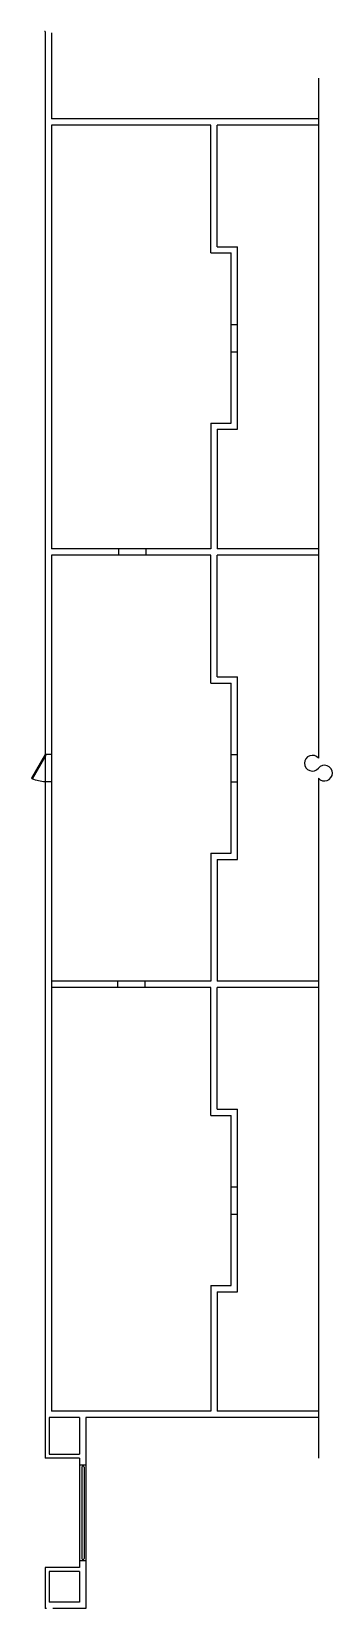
# Model space of a CAD drawing. Header units: inches. Extents: x -84 to 2978, y -50 to 1655.
# Drawn here: x 2714 to 2978, y 256 to 1642 of the extents above; entities that cross this region are included whole.
import ezdxf

# ---------------------------------------------------------------- set-up
doc = ezdxf.new("R2010")
doc.units = ezdxf.units.IN
doc.header["$LTSCALE"] = 10
doc.header["$MEASUREMENT"] = 0
for name, color, linetype in [('A-DOOR', 2, 'CONTINUOUS'), ('A-FLOR', 3, 'CONTINUOUS'), ('A-WALL', 5, 'CONTINUOUS')]:
    doc.layers.add(name, color=color, linetype=linetype)

msp = doc.modelspace()

# ---------------------------------------------------------------- linework, layer by layer
at = {"layer": 'A-DOOR', "extrusion": (1.7975e-13, 0.000261203, -1)}
for p, q in [((2725.7, 1006.8), (2713.7, 986)), ((2714.5, 985.5), (2726.5, 1006.3)), ((2726.5, 1006.3), (2725.7, 1006.8)), ((2713.7, 986), (2714.5, 985.5))]:
    msp.add_line(p, q, dxfattribs=at)
msp.add_arc((-2725.7, 1007.2, 0.3), 24.4, 270.1237, 297.2882, dxfattribs=at)
at = {"layer": 'A-FLOR'}
for p, q in [((2757.9, 380.1), (2757.9, 299.7)), ((2759.9, 380.1), (2759.9, 300))]:
    msp.add_line(p, q, dxfattribs=at)
for centre, radius, start, end in [((2758.9, 380.1, 0), 1, 0.0204, 180.0204), ((2758.9, 300, 0), 1.01, 180.7586, 359.2046)]:
    msp.add_arc(centre, radius, start, end, dxfattribs=at)
at = {"layer": 'A-WALL'}
for p, q in [((2725.7, 1642.3), (2725.1, 1642.4)), ((2725.7, 1642.3), (2725.7, 424)), ((2731.2, 1641.3), (2731.2, 1565.5)), ((2965.9, 1601.5), (2965.9, 1003.5)), ((2965.9, 1565.5), (2731.2, 1565.5)), ((2731.2, 1560), (2731.2, 1187.5)), ((2871.2, 1560), (2731.2, 1560)), ((2871.2, 1447.7), (2871.2, 1560)), ((2965.9, 1560), (2876.7, 1560)), ((2876.7, 1453.2), (2876.7, 1560)), ((2871.2, 1447.7), (2889.2, 1447.7)), ((2876.7, 1453.2), (2894.7, 1453.2)), ((2889.2, 1298.2), (2889.2, 1447.7)), ((2894.7, 1292.7), (2894.7, 1453.2)), ((2889.2, 1384.9), (2894.7, 1384.9)), ((2889.2, 1360.9), (2894.7, 1360.9)), ((2871.2, 1298.2), (2871.2, 1187.5)), ((2871.2, 1298.2), (2889.2, 1298.2)), ((2876.7, 1292.7), (2876.7, 1187.5)), ((2876.7, 1292.7), (2894.7, 1292.7)), ((2871.2, 1187.5), (2731.2, 1187.5)), ((2731.2, 1182), (2731.2, 429.5)), ((2871.2, 1182), (2731.2, 1182)), ((2790.1, 1187.5), (2790.1, 1182)), ((2814.1, 1187.5), (2814.1, 1182)), ((2871.2, 1069.5), (2871.2, 1182)), ((2965.9, 1187.5), (2876.7, 1187.5)), ((2965.9, 1182), (2876.7, 1182)), ((2876.7, 1075), (2876.7, 1182)), ((2871.2, 1069.5), (2889.2, 1069.5)), ((2876.7, 1075), (2894.7, 1075)), ((2889.2, 920), (2889.2, 1069.5)), ((2894.7, 914.5), (2894.7, 1075)), ((2731.2, 1006.8), (2725.7, 1006.8)), ((2889.2, 1006.8), (2894.7, 1006.8)), ((2965.9, 986), (2965.9, 388)), ((2731.2, 982.8), (2725.7, 982.8)), ((2889.2, 982.8), (2894.7, 982.8)), ((2871.2, 920), (2871.2, 807.5)), ((2871.2, 920), (2889.2, 920)), ((2876.7, 914.5), (2876.7, 807.5)), ((2876.7, 914.5), (2894.7, 914.5)), ((2871.2, 807.5), (2731.2, 807.5)), ((2789.2, 807.5), (2789.2, 802)), ((2813.2, 807.5), (2813.2, 802)), ((2965.9, 807.5), (2876.7, 807.5)), ((2871.2, 802), (2731.2, 802)), ((2871.2, 689.5), (2871.2, 802)), ((2876.7, 695), (2876.7, 802)), ((2965.9, 802), (2876.7, 802)), ((2876.7, 695), (2894.7, 695)), ((2894.7, 534.5), (2894.7, 695)), ((2871.2, 689.5), (2889.2, 689.5)), ((2889.2, 540), (2889.2, 689.5)), ((2889.2, 626.8), (2894.7, 626.8)), ((2889.2, 602.8), (2894.7, 602.8)), ((2871.2, 540), (2871.2, 429.5)), ((2871.2, 540), (2889.2, 540)), ((2876.7, 534.5), (2876.7, 429.5)), ((2876.7, 534.5), (2894.7, 534.5)), ((2725.7, 424), (2725.6, 388.1)), ((2755.9, 424), (2729.1, 424)), ((2729.1, 424), (2729.1, 391.6)), ((2871.2, 429.5), (2731.2, 429.5)), ((2755.9, 424), (2755.9, 391.6)), ((2965.9, 424), (2761.4, 424)), ((2761.4, 424), (2761.4, 382)), ((2965.9, 429.5), (2876.7, 429.5)), ((2729.1, 391.6), (2755.9, 391.6)), ((2755.9, 388), (2725.6, 388)), ((2755.9, 388), (2755.9, 382)), ((2755.9, 382), (2755.9, 298)), ((2761.4, 382), (2755.9, 382)), ((2761.4, 382), (2761.4, 298)), ((2725.6, 292), (2725.6, 256)), ((2755.9, 292), (2725.6, 292)), ((2755.9, 298), (2755.9, 292)), ((2761.4, 298), (2755.9, 298)), ((2761.4, 298), (2761.4, 256)), ((2729.1, 288.5), (2729.1, 261.5)), ((2755.9, 288.5), (2729.1, 288.5)), ((2755.9, 288.5), (2755.9, 261.5)), ((2726.8, 256), (2725.6, 256)), ((2755.9, 261.5), (2729.1, 261.5)), ((2761.4, 256), (2732.4, 256))]:
    msp.add_line(p, q, dxfattribs=at)
for centre, start, end in [((2960.5, 999.1), 39.2737, 320.7263), ((2971.2, 990.4), 219.2737, 140.7263)]:
    msp.add_arc(centre, 6.92, start, end, dxfattribs=at)

doc.saveas('drawing.dxf')
